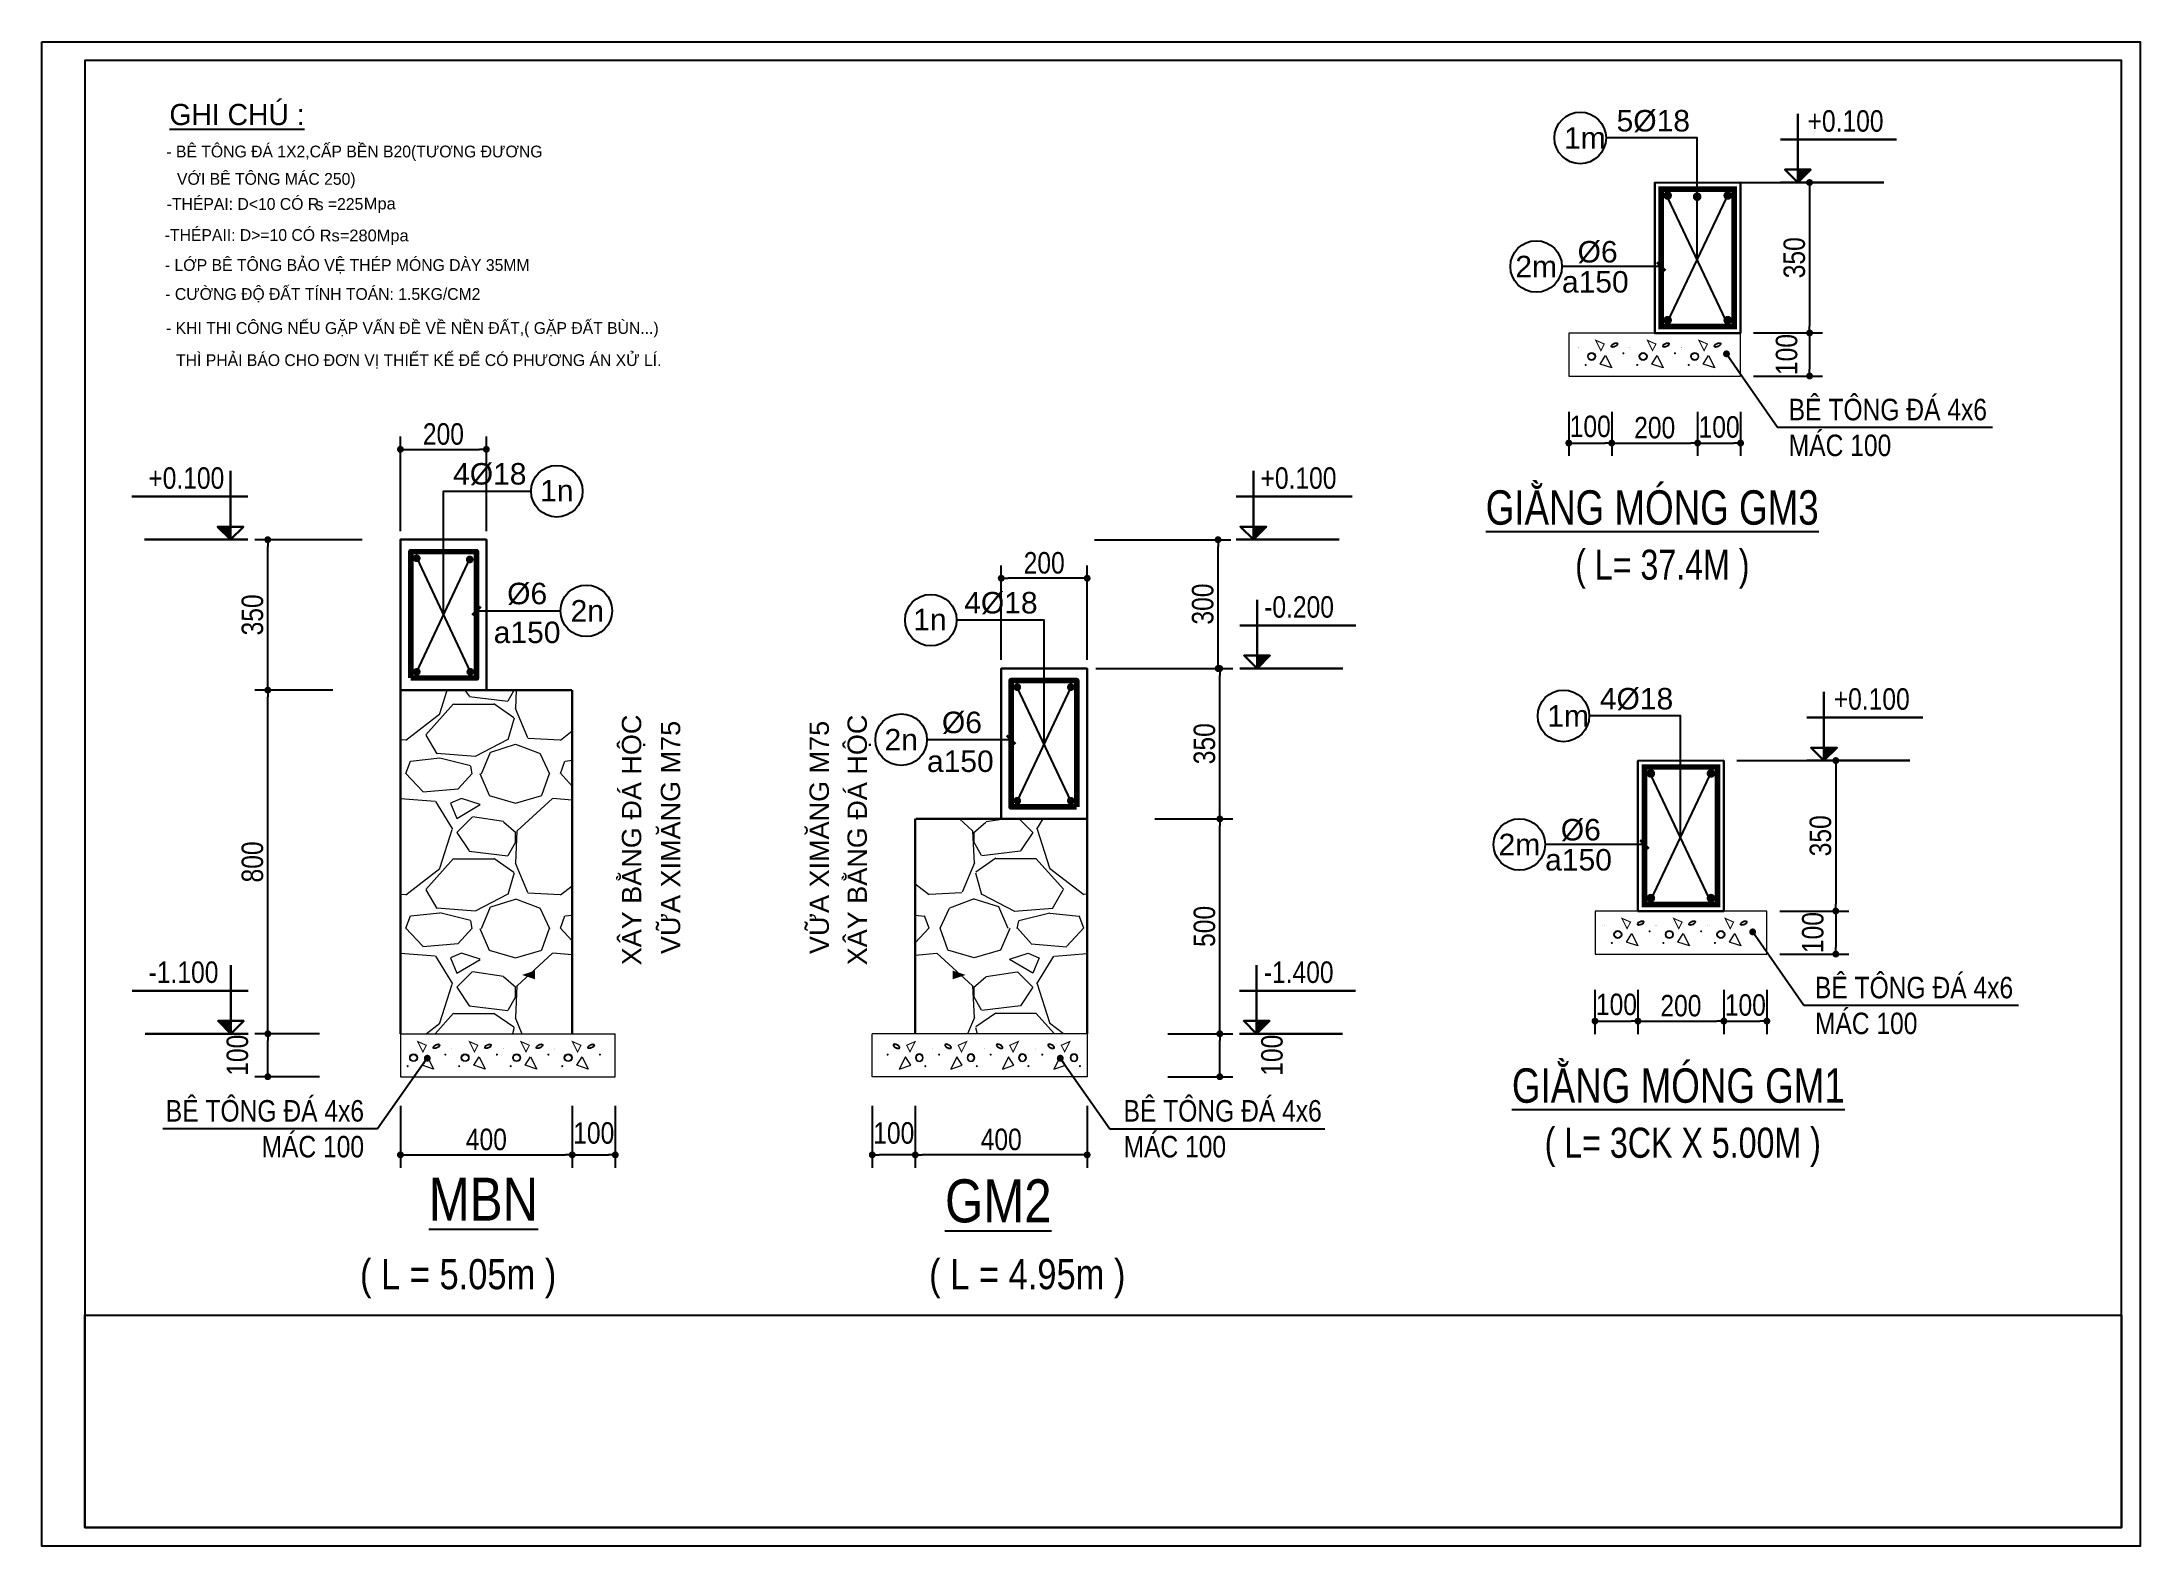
# Model space of a CAD drawing. Header units: millimetres. Extents: x -559287 to -299624, y 2351330 to 2655682.
# Drawn here: x -434027 to -409606, y 2588499 to 2605997 of the extents above; entities that cross this region are included whole.
import ezdxf
from ezdxf.enums import TextEntityAlignment as Align

# ---------------------------------------------------------------- set-up
doc = ezdxf.new("R2010")
doc.units = ezdxf.units.MM
doc.header["$LTSCALE"] = 10
doc.layers.get('0').update_dxf_attribs({"lineweight": 20})
doc.layers.get('Defpoints').update_dxf_attribs({"lineweight": 20})
for name, color, linetype in [('DIMKT', 8, 'Continuous'), ('thep', 6, 'Continuous'), ('ththep', 3, 'Continuous')]:
    doc.layers.add(name, color=color, linetype=linetype)
for name, color, linetype, lineweight in [('Hatch', 137, 'Continuous', 5), ('Text', 54, 'Continuous', 25), ('Tuong', 1, 'Continuous', 30)]:
    doc.layers.add(name, color=color, linetype=linetype, lineweight=lineweight)
doc.styles.add('CVN', font='VHELVCN.TTF', dxfattribs={"height": 240})
doc.styles.add('PHISWISTHBT', font='swissl.ttf', dxfattribs={"height": 250})
doc.styles.add('TEXTTHEP', font='swissl.ttf', dxfattribs={"height": 250})
doc.styles.add('VAH', font='VHAVAN.TTF', dxfattribs={"height": 250})
doc.styles.add('vnAvantH', font='VHAVAN.TTF', dxfattribs={"height": 300})
doc.styles.add('VNGL250', font='VHELVCN.TTF', dxfattribs={"height": 250})
doc.styles.add('VNI-HELVE', font='VHELVEN.TTF', dxfattribs={"height": 250})
doc.styles.add('VNI-HELVEC250', font='VHELVCN.TTF', dxfattribs={"height": 250})
doc.dimstyles.new('TL1-20', dxfattribs={"dimscale": 0, "dimtxt": 220, "dimasz": 80, "dimexe": 150, "dimexo": 100, "dimgap": 50, "dimtad": 1, "dimdec": 0, "dimlfac": 0.2, "dimdsep": 46, "dimtxsty": 'VNI-HELVEC250', "dimblk": 'DOT', "dimcen": 2.5, "dimdle": 300, "dimclrd": 8, "dimclre": 8, "dimclrt": 87, "dimadec": 0, "dimazin": 0, "dimtfac": 1, "dimtdec": 0, "dimtmove": 2, "dimatfit": 3, "dimldrblk": 'DOT', "dimfxl": 0, "dimtolj": 1, "dimtzin": 0, "dimarcsym": 0})
doc.dimstyles.new('TL20', dxfattribs={"dimtxt": 250, "dimasz": 80, "dimexe": 150, "dimexo": 150, "dimgap": 50, "dimtad": 1, "dimdec": 0, "dimlfac": 0.2, "dimdsep": 46, "dimtxsty": 'VNI-HELVEC250', "dimblk1": 'DOT', "dimblk2": 'DOT', "dimsah": 1, "dimcen": 150, "dimclrd": 157, "dimclre": 157, "dimclrt": 71, "dimadec": 0, "dimazin": 0, "dimtfac": 1, "dimtdec": 0, "dimtmove": 2, "dimatfit": 3, "dimldrblk": 'DOT', "dimfxl": 0, "dimtolj": 1, "dimtzin": 13, "dimarcsym": 0})
doc.dimstyles.new('TL25', dxfattribs={"dimtxt": 200, "dimasz": 80, "dimexe": 150, "dimexo": 0, "dimgap": 50, "dimtad": 1, "dimdec": 0, "dimlfac": 0.25, "dimdsep": 46, "dimtxsty": 'VNI-HELVEC250', "dimblk": 'DOT', "dimcen": 200, "dimclrd": 157, "dimclre": 157, "dimclrt": 71, "dimadec": 0, "dimazin": 0, "dimtfac": 1, "dimtdec": 0, "dimtmove": 2, "dimatfit": 3, "dimldrblk": 'DOT', "dimfxl": 0, "dimtolj": 1, "dimtzin": 13, "dimarcsym": 0})

msp = doc.modelspace()

# ---------------------------------------------------------------- texts
at = {"layer": 'Text'}
for s, height, style, p in [('%%uGHI CHó :', 246.24, 'vnAvantH', (-432542.7, 2605030.3, 38136.3)), ('- B£ T¤NG §¸ 1x2,cÊp bÒn b20(T¦¥NG §¦¥NG', 136.844, 'vnAvantH', (-432578.6, 2604654.6, 38136.3)), ('VíI B£ T¤NG M¸C 250)', 136.844, 'vnAvantH', (-432454.9, 2604335.7, 38136.3)), ('-THÐPAI: D<10 Cã R  =225', 136.844, 'vnAvantH', (-432574.6, 2604044.3, 38136.3)), ('-THÐPAII: D>=10 Cã', 136.844, 'vnAvantH', (-432597.5, 2603682.8, 38136.3)), ('- LíP B£ T¤NG B¶O VÖ thÐp MãNG DµY 35MM ', 136.844, 'vnAvantH', (-432595.7, 2603333.6, 38136.3)), ('- C¦êNG §é §ÊT TÝNH TO¸N: 1.5KG/CM2', 136.844, 'vnAvantH', (-432591.3, 2602996.8, 38136.3)), ('- khi thi c«ng nÕu gÆp vÊn ®Ò vÒ nÒn ®Êt,( gÆp ®Êt bïn...) ', 136.844, 'vnAvantH', (-432582.8, 2602601, 38136.3)), ('th× ph¶i b¸o cho ®¬n vÞ thiÕt kÕ ®Ó cã ph\xad¬ng ¸n xö lÝ.', 136.844, 'vnAvantH', (-432465.4, 2602227.3, 38136.3)), ('%%uMBN', 500, 'CVN', (-429524.5, 2592284)), ('%%UGM2', 500, 'CVN', (-423515.8, 2592264.7)), ('( L = 5.05m )', 350, 'CVN', (-430324.3, 2591487)), ('( L = 4.95m )', 350, 'CVN', (-423699.8, 2591487))]:
    msp.add_text(s, height=height, dxfattribs=dict(at, style=style)).set_placement(p)
for s, height, style, p in [('5%%C18', 250, 'PHISWISTHBT', (-415698.3, 2604881)), ('s', 136.8, 'TEXTTHEP', (-430844.3, 2603998.2, 38136.3)), ('%%c6', 250, 'PHISWISTHBT', (-416152.2, 2603356.8)), ('4%%C18', 250, 'PHISWISTHBT', (-429241.4, 2600773.2, 38136.3)), ('%%c6', 250, 'PHISWISTHBT', (-428611.6, 2599380.8)), ('4%%C18', 250, 'PHISWISTHBT', (-423292.1, 2599273.7, 38136.3)), ('4%%c18', 250, 'PHISWISTHBT', (-415893.6, 2598157)), ('%%c6', 250, 'PHISWISTHBT', (-423551.3, 2597881.3)), ('%%c6', 250, 'PHISWISTHBT', (-416347.5, 2596632.9))]:
    msp.add_text(s, height=height, dxfattribs=dict(at, style=style)).set_placement(p, align=Align.BOTTOM_LEFT)
at = {"layer": 'Text', "style": 'PHISWISTHBT'}
for s, p in [('1m', (-416067.4, 2604881)), ('2m', (-416634.4, 2603384.8)), ('1n', (-428034.2, 2600777.5, 38136.3)), ('2n', (-427678.9, 2599379.5)), ('1n', (-423690.7, 2599278, 38136.3)), ('1m', (-416262.7, 2598157)), ('2n', (-424025.2, 2597880.1)), ('2m', (-416829.6, 2596660.8))]:
    msp.add_text(s, height=250, dxfattribs=at).set_placement(p, align=Align.MIDDLE_CENTER)
at = {"layer": 'Text'}
for s, height, style, p in [('Mpa', 136.8, 'TEXTTHEP', (-430094.4, 2604008.3, 38136.3)), ('Rs=280Mpa', 136.8, 'TEXTTHEP', (-430276.1, 2603636.5, 38136.3)), ('a150', 250, 'PHISWISTHBT', (-415946.3, 2603006.8)), ('a150', 250, 'PHISWISTHBT', (-428379.7, 2598928.9)), ('a150', 250, 'PHISWISTHBT', (-423337.2, 2597429.4)), ('a150', 250, 'PHISWISTHBT', (-416141.6, 2596282.9))]:
    msp.add_text(s, height=height, dxfattribs=dict(at, style=style)).set_placement(p, align=Align.BOTTOM_CENTER)
at = {"layer": 'Text', "ltscale": 15, "style": 'VAH', "width": 0.8}
for s, height, p in [('%%UGI»NG MãNG GM3', 400, (-417221.5, 2600381.3)), ('( L= 37.4M )', 350, (-416180.6, 2599740.8)), ('%%uGI»NG MãNG GM1', 400, (-416916.8, 2593656.4)), ('( L= 3CK X 5.00M )', 350, (-416535.8, 2593016))]:
    msp.add_text(s, height=height, dxfattribs=at).set_placement(p)
at = {"layer": 'Text', "style": 'VNI-HELVE'}
for s, p in [('XAÂY BAÈNG ÑAÙ HOÄC ', (-427051.4, 2595255.3)), ('XAÂY BAÈNG ÑAÙ HOÄC ', (-424424.9, 2595255.3)), ('VÖÕA XIMAÊNG M75', (-426597.9, 2595385.9)), ('VÖÕA XIMAÊNG M75', (-424867.2, 2595385.9))]:
    msp.add_text(s, height=225, rotation=90, dxfattribs=at).set_placement(p)
at = {"layer": 'Text', "linetype": 'Continuous', "ltscale": 20, "char_height": 250, "style": 'VNI-HELVEC250'}
for insert, attachment_point in [((-413694.9, 2601175.7), 7), ((-413390.2, 2594450.9), 7), ((-430277.6, 2593016.7), 9), ((-421437.6, 2593016.7), 7)]:
    msp.add_mtext('BEÂ TOÂNG ÑAÙ 4x6\\PMAÙC 100', dxfattribs=dict(at, insert=insert, attachment_point=attachment_point))

# ---------------------------------------------------------------- blocks, each defined once
blk = doc.blocks.new('BT')
for p, q in [((262, 50), (324, 149)), ((396, 5), (262, 50)), ((324, 149), (396, 5))]:
    blk.add_line(p, q)
for points, const_width in [([(5, 241, 1), (8, 241, 1)], 3.75), ([(87, 40, 1), (99, 40, 1)], 12), ([(340, 103, 1), (344, 103, 1)], 4.5), ([(526, 175, 1), (538, 175, 1)], 12)]:
    blk.add_lwpolyline(points, format="xyb", close=True, dxfattribs=dict(const_width=const_width))
at = {"const_width": 12}
blk.add_lwpolyline([(310, 283), (211, 326), (271, 206)], close=True, dxfattribs=at)
for radius in [45.2, 38.5]:
    blk.add_circle((162, 138), radius)
blk.add_ellipse((428, 271), major_axis=(-37.3, -20.2), ratio=0.497787)
blk.add_open_spline([(396, 254), (396, 253), (396, 253), (397, 252), (397, 252), (398, 251), (399, 251), (400, 250), (401, 250), (403, 250), (405, 249), (409, 249), (411, 250), (415, 250), (417, 251), (422, 252), (425, 253), (431, 255), (434, 257), (441, 261), (444, 263), (450, 268), (452, 270), (456, 274), (457, 276), (459, 280), (459, 281), (460, 283), (460, 284), (460, 286), (460, 286), (460, 288), (460, 288), (459, 289), (459, 289), (458, 290), (458, 290), (456, 291), (455, 291), (453, 292), (452, 292), (449, 292), (448, 292), (444, 292), (441, 292), (435, 290), (432, 289), (426, 287), (423, 286), (417, 283), (415, 281), (409, 277), (407, 275), (403, 271), (401, 269), (398, 265), (397, 264), (396, 261), (395, 259), (395, 257), (395, 257), (395, 255), (395, 255), (395, 254), (395, 254), (396, 254)], degree=3, knots=[0, 0, 0, 0, 0.131907, 0.131907, 0.263815, 0.263815, 0.395722, 0.395722, 0.52763, 0.52763, 0.73326, 0.73326, 0.938891, 0.938891, 1.144522, 1.144522, 1.350153, 1.350153, 1.646415, 1.646415, 1.942677, 1.942677, 2.238939, 2.238939, 2.460524, 2.460524, 2.682109, 2.682109, 2.84127, 2.84127, 3.000431, 3.000431, 3.159592, 3.159592, 3.318753, 3.318753, 3.477915, 3.477915, 3.637076, 3.637076, 3.796237, 3.796237, 3.955398, 3.955398, 4.208709, 4.208709, 4.462021, 4.462021, 4.715332, 4.715332, 4.968644, 4.968644, 5.221955, 5.221955, 5.475266, 5.475266, 5.685507, 5.685507, 5.895747, 5.895747, 6.046537, 6.046537, 6.197327, 6.197327, 6.283185, 6.283185, 6.283185, 6.283185])
blk = doc.blocks.new('COTE')
blk.add_hatch(color=256).paths.add_polyline_path([(150, 150), (0, 150), (0, 0)])
for points in [[(0, 0), (150, 150), (-150, 150), (0, 0), (0, 800)], [(-200, 500), (1150, 500)], [(-200, 0), (1000, 0)]]:
    blk.add_lwpolyline(points)
at = {"layer": 'Text', "style": 'VNGL250'}
blk.add_attdef('COT', (114, 592), '', height=250, dxfattribs=at)
blk = doc.blocks.new('_DOT')
at = {"color": 0, "linetype": 'ByBlock'}
blk.add_line((-0.5, 0), (-1, 0), dxfattribs=at)
at = {"color": 0, "linetype": 'ByBlock', "const_width": 0.5}
blk.add_lwpolyline([(-0.25, 0, 1), (0.25, 0, 1)], format="xyb", close=True, dxfattribs=at)
blk = doc.blocks.new('*D618')
at = {"layer": 'Defpoints', "color": 0, "ltscale": 0.15, "transparency": 16777216}
for p in [(-429854, 2593719, -38136), (-427854, 2593719, -38136), (-427854, 2593050)]:
    blk.add_point(p, dxfattribs=at)
at = {"layer": 'DIMKT', "color": 8, "lineweight": -2, "ltscale": 0.15, "transparency": 16777216}
for p, q in [((-429854, 2593619), (-429854, 2592900)), ((-427854, 2593619), (-427854, 2592900)), ((-429774, 2593050), (-427934, 2593050))]:
    blk.add_line(p, q, dxfattribs=at)
at = {"layer": 'DIMKT', "color": 8, "lineweight": -2, "ltscale": 0.15, "transparency": 16777216, "xscale": 80, "yscale": 80, "zscale": 80, "rotation": 180}
blk.add_blockref('_DOT', (-429854, 2593050), dxfattribs=at)
at = {"layer": 'DIMKT', "color": 8, "lineweight": -2, "ltscale": 0.15, "transparency": 16777216, "xscale": 80, "yscale": 80, "zscale": 80}
blk.add_blockref('_DOT', (-427854, 2593050), dxfattribs=at)
at = {"layer": 'DIMKT', "color": 87, "ltscale": 0.15, "transparency": 16777216, "insert": (-428854, 2593228), "char_height": 250, "attachment_point": 5, "style": 'VNI-HELVEC250'}
blk.add_mtext('\\A1;400', dxfattribs=at)
blk = doc.blocks.new('*D619')
at = {"layer": 'Defpoints', "color": 0, "ltscale": 0.15, "transparency": 16777216}
for p in [(-427854, 2593719, -38136), (-427353, 2593719, -38136), (-427353, 2593050)]:
    blk.add_point(p, dxfattribs=at)
at = {"layer": 'DIMKT', "color": 8, "lineweight": -2, "ltscale": 0.15, "transparency": 16777216}
for p, q in [((-427854, 2593619), (-427854, 2592900)), ((-427353, 2593619), (-427353, 2592900)), ((-427774, 2593050), (-427433, 2593050))]:
    blk.add_line(p, q, dxfattribs=at)
at = {"layer": 'DIMKT', "color": 8, "lineweight": -2, "ltscale": 0.15, "transparency": 16777216, "xscale": 80, "yscale": 80, "zscale": 80, "rotation": 180}
blk.add_blockref('_DOT', (-427854, 2593050), dxfattribs=at)
at = {"layer": 'DIMKT', "color": 8, "lineweight": -2, "ltscale": 0.15, "transparency": 16777216, "xscale": 80, "yscale": 80, "zscale": 80}
blk.add_blockref('_DOT', (-427353, 2593050), dxfattribs=at)
at = {"layer": 'DIMKT', "color": 87, "ltscale": 0.15, "transparency": 16777216, "insert": (-427604, 2593303), "char_height": 250, "attachment_point": 5, "style": 'VNI-HELVEC250'}
blk.add_mtext('\\A1;100', dxfattribs=at)
blk = doc.blocks.new('*D620')
at = {"layer": 'Defpoints', "color": 0, "ltscale": 0.15, "transparency": 16777216}
for p in [(-431398, 2594459), (-430695, 2594459, -38136), (-430695, 2593959, -38136)]:
    blk.add_point(p, dxfattribs=at)
at = {"layer": 'DIMKT', "color": 8, "lineweight": -2, "ltscale": 0.15, "transparency": 16777216}
for p, q in [((-430795, 2594459), (-431548, 2594459)), ((-431398, 2594039), (-431398, 2594379)), ((-430795, 2593959), (-431548, 2593959))]:
    blk.add_line(p, q, dxfattribs=at)
at = {"layer": 'DIMKT', "color": 8, "lineweight": -2, "ltscale": 0.15, "transparency": 16777216, "xscale": 80, "yscale": 80, "zscale": 80}
for p, rotation in [((-431398, 2594459), 90), ((-431398, 2593959), 270)]:
    blk.add_blockref('_DOT', p, dxfattribs=dict(at, rotation=rotation))
at = {"layer": 'DIMKT', "color": 87, "ltscale": 0.15, "transparency": 16777216, "insert": (-431751, 2594209), "char_height": 250, "attachment_point": 5, "rotation": 90, "style": 'VNI-HELVEC250'}
blk.add_mtext('\\A1;100', dxfattribs=at)
blk = doc.blocks.new('*D621')
at = {"layer": 'Defpoints', "color": 0, "ltscale": 0.15, "transparency": 16777216}
for p in [(-431398, 2598457), (-430541, 2598457, -38136), (-430695, 2594459, -38136)]:
    blk.add_point(p, dxfattribs=at)
at = {"layer": 'DIMKT', "color": 8, "lineweight": -2, "ltscale": 0.15, "transparency": 16777216}
for p, q in [((-430641, 2598457), (-431548, 2598457)), ((-431398, 2594539), (-431398, 2598377)), ((-430795, 2594459), (-431548, 2594459))]:
    blk.add_line(p, q, dxfattribs=at)
at = {"layer": 'DIMKT', "color": 8, "lineweight": -2, "ltscale": 0.15, "transparency": 16777216, "xscale": 80, "yscale": 80, "zscale": 80}
for p, rotation in [((-431398, 2598457), 90), ((-431398, 2594459), 270)]:
    blk.add_blockref('_DOT', p, dxfattribs=dict(at, rotation=rotation))
at = {"layer": 'DIMKT', "color": 87, "ltscale": 0.15, "transparency": 16777216, "insert": (-431576, 2596458), "char_height": 250, "attachment_point": 5, "rotation": 90, "style": 'VNI-HELVEC250'}
blk.add_mtext('\\A1;800', dxfattribs=at)
blk = doc.blocks.new('*D622')
at = {"layer": 'Defpoints', "color": 0, "ltscale": 0.15, "transparency": 16777216}
for p in [(-431398, 2600207), (-430201, 2600207, -38136), (-430546, 2598457, -38136)]:
    blk.add_point(p, dxfattribs=at)
at = {"layer": 'DIMKT', "color": 8, "lineweight": -2, "ltscale": 0.15, "transparency": 16777216}
for p, q in [((-430301, 2600207), (-431548, 2600207)), ((-431398, 2598537), (-431398, 2600127)), ((-430646, 2598457), (-431548, 2598457))]:
    blk.add_line(p, q, dxfattribs=at)
at = {"layer": 'DIMKT', "color": 8, "lineweight": -2, "ltscale": 0.15, "transparency": 16777216, "xscale": 80, "yscale": 80, "zscale": 80}
for p, rotation in [((-431398, 2600207), 90), ((-431398, 2598457), 270)]:
    blk.add_blockref('_DOT', p, dxfattribs=dict(at, rotation=rotation))
at = {"layer": 'DIMKT', "color": 87, "ltscale": 0.15, "transparency": 16777216, "insert": (-431576, 2599332), "char_height": 250, "attachment_point": 5, "rotation": 90, "style": 'VNI-HELVEC250'}
blk.add_mtext('\\A1;350', dxfattribs=at)
blk = doc.blocks.new('*D623')
at = {"layer": 'Defpoints', "color": 0, "ltscale": 0.15, "transparency": 16777216}
for p in [(-428854, 2601258), (-429854, 2600207, -38136), (-428854, 2600207, -38136)]:
    blk.add_point(p, dxfattribs=at)
at = {"layer": 'DIMKT', "color": 8, "lineweight": -2, "ltscale": 0.15, "transparency": 16777216}
for p, q in [((-429854, 2600307), (-429854, 2601408)), ((-428854, 2600307), (-428854, 2601408)), ((-429774, 2601258), (-428934, 2601258))]:
    blk.add_line(p, q, dxfattribs=at)
at = {"layer": 'DIMKT', "color": 8, "lineweight": -2, "ltscale": 0.15, "transparency": 16777216, "xscale": 80, "yscale": 80, "zscale": 80, "rotation": 180}
blk.add_blockref('_DOT', (-429854, 2601258), dxfattribs=at)
at = {"layer": 'DIMKT', "color": 8, "lineweight": -2, "ltscale": 0.15, "transparency": 16777216, "xscale": 80, "yscale": 80, "zscale": 80}
blk.add_blockref('_DOT', (-428854, 2601258), dxfattribs=at)
at = {"layer": 'DIMKT', "color": 87, "ltscale": 0.15, "transparency": 16777216, "insert": (-429354, 2601435), "char_height": 250, "attachment_point": 5, "style": 'VNI-HELVEC250'}
blk.add_mtext('\\A1;200', dxfattribs=at)
blk = doc.blocks.new('*D624')
at = {"layer": 'Defpoints', "color": 0, "ltscale": 1000, "transparency": 16777216}
for p in [(-415450, 2595118), (-414450, 2595118), (-414450, 2594606)]:
    blk.add_point(p, dxfattribs=at)
at = {"layer": 'DIMKT', "color": 157, "lineweight": -2, "ltscale": 1000, "transparency": 16777216}
for p, q in [((-415450, 2594968), (-415450, 2594456)), ((-414450, 2594968), (-414450, 2594456)), ((-415370, 2594606), (-414530, 2594606))]:
    blk.add_line(p, q, dxfattribs=at)
at = {"layer": 'DIMKT', "color": 157, "lineweight": -2, "ltscale": 1000, "transparency": 16777216, "xscale": 80, "yscale": 80, "zscale": 80, "rotation": 180}
blk.add_blockref('_DOT', (-415450, 2594606), dxfattribs=at)
at = {"layer": 'DIMKT', "color": 157, "lineweight": -2, "ltscale": 1000, "transparency": 16777216, "xscale": 80, "yscale": 80, "zscale": 80}
blk.add_blockref('_DOT', (-414450, 2594606), dxfattribs=at)
at = {"layer": 'DIMKT', "color": 71, "ltscale": 1000, "transparency": 16777216, "insert": (-414950, 2594784), "char_height": 250, "attachment_point": 5, "style": 'VNI-HELVEC250'}
blk.add_mtext('\\A1;200', dxfattribs=at)
blk = doc.blocks.new('*D625')
at = {"layer": 'Defpoints', "color": 0, "ltscale": 1000, "transparency": 16777216}
for p in [(-415950, 2595118), (-415450, 2595118), (-415450, 2594606)]:
    blk.add_point(p, dxfattribs=at)
at = {"layer": 'DIMKT', "color": 157, "lineweight": -2, "ltscale": 1000, "transparency": 16777216}
for p, q in [((-415950, 2594968), (-415950, 2594456)), ((-415450, 2594968), (-415450, 2594456)), ((-415870, 2594606), (-415530, 2594606))]:
    blk.add_line(p, q, dxfattribs=at)
at = {"layer": 'DIMKT', "color": 157, "lineweight": -2, "ltscale": 1000, "transparency": 16777216, "xscale": 80, "yscale": 80, "zscale": 80, "rotation": 180}
blk.add_blockref('_DOT', (-415950, 2594606), dxfattribs=at)
at = {"layer": 'DIMKT', "color": 157, "lineweight": -2, "ltscale": 1000, "transparency": 16777216, "xscale": 80, "yscale": 80, "zscale": 80}
blk.add_blockref('_DOT', (-415450, 2594606), dxfattribs=at)
at = {"layer": 'DIMKT', "color": 71, "ltscale": 1000, "transparency": 16777216, "insert": (-415700, 2594799), "char_height": 250, "attachment_point": 5, "style": 'VNI-HELVEC250'}
blk.add_mtext('\\A1;100', dxfattribs=at)
blk = doc.blocks.new('*D626')
at = {"layer": 'Defpoints', "color": 0, "ltscale": 1000, "transparency": 16777216}
for p in [(-414450, 2597637), (-413950, 2595887), (-413147, 2595887)]:
    blk.add_point(p, dxfattribs=at)
at = {"layer": 'DIMKT', "color": 157, "lineweight": -2, "ltscale": 1000, "transparency": 16777216}
for p, q in [((-414300, 2597637), (-412997, 2597637)), ((-413147, 2597557), (-413147, 2595967)), ((-413800, 2595887), (-412997, 2595887))]:
    blk.add_line(p, q, dxfattribs=at)
at = {"layer": 'DIMKT', "color": 157, "lineweight": -2, "ltscale": 1000, "transparency": 16777216, "xscale": 80, "yscale": 80, "zscale": 80}
for p, rotation in [((-413147, 2597637), 90), ((-413147, 2595887), 270)]:
    blk.add_blockref('_DOT', p, dxfattribs=dict(at, rotation=rotation))
at = {"layer": 'DIMKT', "color": 71, "ltscale": 1000, "transparency": 16777216, "insert": (-413325, 2596762), "char_height": 250, "attachment_point": 5, "rotation": 90, "style": 'VNI-HELVEC250'}
blk.add_mtext('\\A1;350', dxfattribs=at)
blk = doc.blocks.new('*D627')
at = {"layer": 'Defpoints', "color": 0, "ltscale": 1000, "transparency": 16777216}
for p in [(-414450, 2595118), (-413950, 2595118), (-413950, 2594606)]:
    blk.add_point(p, dxfattribs=at)
at = {"layer": 'DIMKT', "color": 157, "lineweight": -2, "ltscale": 1000, "transparency": 16777216}
for p, q in [((-414450, 2594968), (-414450, 2594456)), ((-413950, 2594968), (-413950, 2594456)), ((-414370, 2594606), (-414030, 2594606))]:
    blk.add_line(p, q, dxfattribs=at)
at = {"layer": 'DIMKT', "color": 157, "lineweight": -2, "ltscale": 1000, "transparency": 16777216, "xscale": 80, "yscale": 80, "zscale": 80, "rotation": 180}
blk.add_blockref('_DOT', (-414450, 2594606), dxfattribs=at)
at = {"layer": 'DIMKT', "color": 157, "lineweight": -2, "ltscale": 1000, "transparency": 16777216, "xscale": 80, "yscale": 80, "zscale": 80}
blk.add_blockref('_DOT', (-413950, 2594606), dxfattribs=at)
at = {"layer": 'DIMKT', "color": 71, "ltscale": 1000, "transparency": 16777216, "insert": (-414200, 2594792), "char_height": 250, "attachment_point": 5, "style": 'VNI-HELVEC250'}
blk.add_mtext('\\A1;100', dxfattribs=at)
blk = doc.blocks.new('*D628')
at = {"layer": 'Defpoints', "color": 0, "ltscale": 1000, "transparency": 16777216}
for p in [(-413950, 2595887), (-413950, 2595386), (-413147, 2595386)]:
    blk.add_point(p, dxfattribs=at)
at = {"layer": 'DIMKT', "color": 157, "lineweight": -2, "ltscale": 1000, "transparency": 16777216}
for p, q in [((-413800, 2595887), (-412997, 2595887)), ((-413147, 2595807), (-413147, 2595466)), ((-413800, 2595386), (-412997, 2595386))]:
    blk.add_line(p, q, dxfattribs=at)
at = {"layer": 'DIMKT', "color": 157, "lineweight": -2, "ltscale": 1000, "transparency": 16777216, "xscale": 80, "yscale": 80, "zscale": 80}
for p, rotation in [((-413147, 2595887), 90), ((-413147, 2595386), 270)]:
    blk.add_blockref('_DOT', p, dxfattribs=dict(at, rotation=rotation))
at = {"layer": 'DIMKT', "color": 71, "ltscale": 1000, "transparency": 16777216, "insert": (-413414, 2595636), "char_height": 250, "attachment_point": 5, "rotation": 90, "style": 'VNI-HELVEC250'}
blk.add_mtext('\\A1;100', dxfattribs=at)
blk = doc.blocks.new('*D629')
at = {"layer": 'Defpoints', "color": 0, "ltscale": 1000, "transparency": 16777216}
for p in [(-415755, 2601843), (-414755, 2601843), (-414755, 2601331)]:
    blk.add_point(p, dxfattribs=at)
at = {"layer": 'DIMKT', "color": 157, "lineweight": -2, "ltscale": 1000, "transparency": 16777216}
for p, q in [((-415755, 2601693), (-415755, 2601181)), ((-414755, 2601693), (-414755, 2601181)), ((-415675, 2601331), (-414835, 2601331))]:
    blk.add_line(p, q, dxfattribs=at)
at = {"layer": 'DIMKT', "color": 157, "lineweight": -2, "ltscale": 1000, "transparency": 16777216, "xscale": 80, "yscale": 80, "zscale": 80, "rotation": 180}
blk.add_blockref('_DOT', (-415755, 2601331), dxfattribs=at)
at = {"layer": 'DIMKT', "color": 157, "lineweight": -2, "ltscale": 1000, "transparency": 16777216, "xscale": 80, "yscale": 80, "zscale": 80}
blk.add_blockref('_DOT', (-414755, 2601331), dxfattribs=at)
at = {"layer": 'DIMKT', "color": 71, "ltscale": 1000, "transparency": 16777216, "insert": (-415255, 2601509), "char_height": 250, "attachment_point": 5, "style": 'VNI-HELVEC250'}
blk.add_mtext('\\A1;200', dxfattribs=at)
blk = doc.blocks.new('*D630')
at = {"layer": 'Defpoints', "color": 0, "ltscale": 1000, "transparency": 16777216}
for p in [(-416255, 2601843), (-415755, 2601843), (-415755, 2601331)]:
    blk.add_point(p, dxfattribs=at)
at = {"layer": 'DIMKT', "color": 157, "lineweight": -2, "ltscale": 1000, "transparency": 16777216}
for p, q in [((-416255, 2601693), (-416255, 2601181)), ((-415755, 2601693), (-415755, 2601181)), ((-416175, 2601331), (-415835, 2601331))]:
    blk.add_line(p, q, dxfattribs=at)
at = {"layer": 'DIMKT', "color": 157, "lineweight": -2, "ltscale": 1000, "transparency": 16777216, "xscale": 80, "yscale": 80, "zscale": 80, "rotation": 180}
blk.add_blockref('_DOT', (-416255, 2601331), dxfattribs=at)
at = {"layer": 'DIMKT', "color": 157, "lineweight": -2, "ltscale": 1000, "transparency": 16777216, "xscale": 80, "yscale": 80, "zscale": 80}
blk.add_blockref('_DOT', (-415755, 2601331), dxfattribs=at)
at = {"layer": 'DIMKT', "color": 71, "ltscale": 1000, "transparency": 16777216, "insert": (-416005, 2601524), "char_height": 250, "attachment_point": 5, "style": 'VNI-HELVEC250'}
blk.add_mtext('\\A1;100', dxfattribs=at)
blk = doc.blocks.new('*D631')
at = {"layer": 'Defpoints', "color": 0, "ltscale": 1000, "transparency": 16777216}
for p in [(-414755, 2604362), (-414255, 2602612), (-413452, 2602612)]:
    blk.add_point(p, dxfattribs=at)
at = {"layer": 'DIMKT', "color": 157, "lineweight": -2, "ltscale": 1000, "transparency": 16777216}
for p, q in [((-414605, 2604362), (-413302, 2604362)), ((-413452, 2604282), (-413452, 2602692)), ((-414105, 2602612), (-413302, 2602612))]:
    blk.add_line(p, q, dxfattribs=at)
at = {"layer": 'DIMKT', "color": 157, "lineweight": -2, "ltscale": 1000, "transparency": 16777216, "xscale": 80, "yscale": 80, "zscale": 80}
for p, rotation in [((-413452, 2604362), 90), ((-413452, 2602612), 270)]:
    blk.add_blockref('_DOT', p, dxfattribs=dict(at, rotation=rotation))
at = {"layer": 'DIMKT', "color": 71, "ltscale": 1000, "transparency": 16777216, "insert": (-413629, 2603487), "char_height": 250, "attachment_point": 5, "rotation": 90, "style": 'VNI-HELVEC250'}
blk.add_mtext('\\A1;350', dxfattribs=at)
blk = doc.blocks.new('*D632')
at = {"layer": 'Defpoints', "color": 0, "ltscale": 1000, "transparency": 16777216}
for p in [(-414755, 2601843), (-414255, 2601843), (-414255, 2601331)]:
    blk.add_point(p, dxfattribs=at)
at = {"layer": 'DIMKT', "color": 157, "lineweight": -2, "ltscale": 1000, "transparency": 16777216}
for p, q in [((-414755, 2601693), (-414755, 2601181)), ((-414255, 2601693), (-414255, 2601181)), ((-414675, 2601331), (-414335, 2601331))]:
    blk.add_line(p, q, dxfattribs=at)
at = {"layer": 'DIMKT', "color": 157, "lineweight": -2, "ltscale": 1000, "transparency": 16777216, "xscale": 80, "yscale": 80, "zscale": 80, "rotation": 180}
blk.add_blockref('_DOT', (-414755, 2601331), dxfattribs=at)
at = {"layer": 'DIMKT', "color": 157, "lineweight": -2, "ltscale": 1000, "transparency": 16777216, "xscale": 80, "yscale": 80, "zscale": 80}
blk.add_blockref('_DOT', (-414255, 2601331), dxfattribs=at)
at = {"layer": 'DIMKT', "color": 71, "ltscale": 1000, "transparency": 16777216, "insert": (-414505, 2601517), "char_height": 250, "attachment_point": 5, "style": 'VNI-HELVEC250'}
blk.add_mtext('\\A1;100', dxfattribs=at)
blk = doc.blocks.new('*D633')
at = {"layer": 'Defpoints', "color": 0, "ltscale": 1000, "transparency": 16777216}
for p in [(-414255, 2602612), (-414255, 2602111), (-413452, 2602111)]:
    blk.add_point(p, dxfattribs=at)
at = {"layer": 'DIMKT', "color": 157, "lineweight": -2, "ltscale": 1000, "transparency": 16777216}
for p, q in [((-414105, 2602612), (-413302, 2602612)), ((-413452, 2602532), (-413452, 2602191)), ((-414105, 2602111), (-413302, 2602111))]:
    blk.add_line(p, q, dxfattribs=at)
at = {"layer": 'DIMKT', "color": 157, "lineweight": -2, "ltscale": 1000, "transparency": 16777216, "xscale": 80, "yscale": 80, "zscale": 80}
for p, rotation in [((-413452, 2602612), 90), ((-413452, 2602111), 270)]:
    blk.add_blockref('_DOT', p, dxfattribs=dict(at, rotation=rotation))
at = {"layer": 'DIMKT', "color": 71, "ltscale": 1000, "transparency": 16777216, "insert": (-413719, 2602361), "char_height": 250, "attachment_point": 5, "rotation": 90, "style": 'VNI-HELVEC250'}
blk.add_mtext('\\A1;100', dxfattribs=at)
blk = doc.blocks.new('*D814')
at = {"layer": 'Defpoints', "color": 0, "ltscale": 0.15, "transparency": 16777216}
for p in [(-424362, 2593719, -38136), (-423861, 2593719, -38136), (-424362, 2593050)]:
    blk.add_point(p, dxfattribs=at)
at = {"layer": 'DIMKT', "color": 8, "lineweight": -2, "ltscale": 0.15, "transparency": 16777216}
for p, q in [((-424362, 2593619), (-424362, 2592900)), ((-423861, 2593619), (-423861, 2592900)), ((-423941, 2593050), (-424282, 2593050))]:
    blk.add_line(p, q, dxfattribs=at)
at = {"layer": 'DIMKT', "color": 8, "lineweight": -2, "ltscale": 0.15, "transparency": 16777216, "xscale": 80, "yscale": 80, "zscale": 80, "rotation": 180}
blk.add_blockref('_DOT', (-424362, 2593050), dxfattribs=at)
at = {"layer": 'DIMKT', "color": 8, "lineweight": -2, "ltscale": 0.15, "transparency": 16777216, "xscale": 80, "yscale": 80, "zscale": 80}
blk.add_blockref('_DOT', (-423861, 2593050), dxfattribs=at)
at = {"layer": 'DIMKT', "color": 87, "ltscale": 0.15, "transparency": 16777216, "insert": (-424112, 2593303), "char_height": 250, "attachment_point": 5, "style": 'VNI-HELVEC250'}
blk.add_mtext('\\A1;100', dxfattribs=at)
blk = doc.blocks.new('*D816')
at = {"layer": 'Defpoints', "color": 0, "ltscale": 0.15, "transparency": 16777216}
for p in [(-421174, 2596958, -38136), (-420317, 2596958), (-421020, 2594459, -38136)]:
    blk.add_point(p, dxfattribs=at)
at = {"layer": 'DIMKT', "color": 8, "lineweight": -2, "ltscale": 0.15, "transparency": 16777216}
for p, q in [((-421074, 2596958), (-420167, 2596958)), ((-420317, 2594539), (-420317, 2596878)), ((-420920, 2594459), (-420167, 2594459))]:
    blk.add_line(p, q, dxfattribs=at)
at = {"layer": 'DIMKT', "color": 8, "lineweight": -2, "ltscale": 0.15, "transparency": 16777216, "xscale": 80, "yscale": 80, "zscale": 80}
for p, rotation in [((-420317, 2596958), 90), ((-420317, 2594459), 270)]:
    blk.add_blockref('_DOT', p, dxfattribs=dict(at, rotation=rotation))
at = {"layer": 'DIMKT', "color": 87, "ltscale": 0.15, "transparency": 16777216, "insert": (-420495, 2595708), "char_height": 250, "attachment_point": 5, "rotation": 90, "style": 'VNI-HELVEC250'}
blk.add_mtext('\\A1;500', dxfattribs=at)
blk = doc.blocks.new('*D813')
at = {"layer": 'Defpoints', "color": 0, "ltscale": 0.15, "transparency": 16777216}
for p in [(-423861, 2593719, -38136), (-421861, 2593719, -38136), (-423861, 2593050)]:
    blk.add_point(p, dxfattribs=at)
at = {"layer": 'DIMKT', "color": 8, "lineweight": -2, "ltscale": 0.15, "transparency": 16777216}
for p, q in [((-423861, 2593619), (-423861, 2592900)), ((-421861, 2593619), (-421861, 2592900)), ((-421941, 2593050), (-423781, 2593050))]:
    blk.add_line(p, q, dxfattribs=at)
at = {"layer": 'DIMKT', "color": 8, "lineweight": -2, "ltscale": 0.15, "transparency": 16777216, "xscale": 80, "yscale": 80, "zscale": 80, "rotation": 180}
blk.add_blockref('_DOT', (-423861, 2593050), dxfattribs=at)
at = {"layer": 'DIMKT', "color": 8, "lineweight": -2, "ltscale": 0.15, "transparency": 16777216, "xscale": 80, "yscale": 80, "zscale": 80}
blk.add_blockref('_DOT', (-421861, 2593050), dxfattribs=at)
at = {"layer": 'DIMKT', "color": 87, "ltscale": 0.15, "transparency": 16777216, "insert": (-422861, 2593228), "char_height": 250, "attachment_point": 5, "style": 'VNI-HELVEC250'}
blk.add_mtext('\\A1;400', dxfattribs=at)
blk = doc.blocks.new('*D815')
at = {"layer": 'Defpoints', "color": 0, "ltscale": 0.15, "transparency": 16777216}
for p in [(-421020, 2594459, -38136), (-420317, 2594459), (-421020, 2593959, -38136)]:
    blk.add_point(p, dxfattribs=at)
at = {"layer": 'DIMKT', "color": 8, "lineweight": -2, "ltscale": 0.15, "transparency": 16777216}
for p, q in [((-420920, 2594459), (-420167, 2594459)), ((-420317, 2594039), (-420317, 2594379)), ((-420920, 2593959), (-420167, 2593959))]:
    blk.add_line(p, q, dxfattribs=at)
at = {"layer": 'DIMKT', "color": 8, "lineweight": -2, "ltscale": 0.15, "transparency": 16777216, "xscale": 80, "yscale": 80, "zscale": 80}
for p, rotation in [((-420317, 2594459), 90), ((-420317, 2593959), 270)]:
    blk.add_blockref('_DOT', p, dxfattribs=dict(at, rotation=rotation))
at = {"layer": 'DIMKT', "color": 87, "ltscale": 0.15, "transparency": 16777216, "insert": (-419709, 2594209), "char_height": 250, "attachment_point": 5, "rotation": 90, "style": 'VNI-HELVEC250'}
blk.add_mtext('\\A1;100', dxfattribs=at)
blk = doc.blocks.new('*D817')
at = {"layer": 'Defpoints', "color": 0, "ltscale": 0.15, "transparency": 16777216}
for p in [(-421515, 2598708, -38136), (-420317, 2598708), (-421169, 2596958, -38136)]:
    blk.add_point(p, dxfattribs=at)
at = {"layer": 'DIMKT', "color": 8, "lineweight": -2, "ltscale": 0.15, "transparency": 16777216}
for p, q in [((-421415, 2598708), (-420167, 2598708)), ((-420317, 2597038), (-420317, 2598628)), ((-421069, 2596958), (-420167, 2596958))]:
    blk.add_line(p, q, dxfattribs=at)
at = {"layer": 'DIMKT', "color": 8, "lineweight": -2, "ltscale": 0.15, "transparency": 16777216, "xscale": 80, "yscale": 80, "zscale": 80}
for p, rotation in [((-420317, 2598708), 90), ((-420317, 2596958), 270)]:
    blk.add_blockref('_DOT', p, dxfattribs=dict(at, rotation=rotation))
at = {"layer": 'DIMKT', "color": 87, "ltscale": 0.15, "transparency": 16777216, "insert": (-420495, 2597833), "char_height": 250, "attachment_point": 5, "rotation": 90, "style": 'VNI-HELVEC250'}
blk.add_mtext('\\A1;350', dxfattribs=at)
blk = doc.blocks.new('*D818')
at = {"layer": 'Defpoints', "color": 0, "ltscale": 0.15, "transparency": 16777216}
for p in [(-422861, 2599758), (-422861, 2598708, -38136), (-421861, 2598708, -38136)]:
    blk.add_point(p, dxfattribs=at)
at = {"layer": 'DIMKT', "color": 8, "lineweight": -2, "ltscale": 0.15, "transparency": 16777216}
for p, q in [((-422861, 2598808), (-422861, 2599908)), ((-421861, 2598808), (-421861, 2599908)), ((-421941, 2599758), (-422781, 2599758))]:
    blk.add_line(p, q, dxfattribs=at)
at = {"layer": 'DIMKT', "color": 8, "lineweight": -2, "ltscale": 0.15, "transparency": 16777216, "xscale": 80, "yscale": 80, "zscale": 80, "rotation": 180}
blk.add_blockref('_DOT', (-422861, 2599758), dxfattribs=at)
at = {"layer": 'DIMKT', "color": 8, "lineweight": -2, "ltscale": 0.15, "transparency": 16777216, "xscale": 80, "yscale": 80, "zscale": 80}
blk.add_blockref('_DOT', (-421861, 2599758), dxfattribs=at)
at = {"layer": 'DIMKT', "color": 87, "ltscale": 0.15, "transparency": 16777216, "insert": (-422361, 2599936), "char_height": 250, "attachment_point": 5, "style": 'VNI-HELVEC250'}
blk.add_mtext('\\A1;200', dxfattribs=at)
blk = doc.blocks.new('*D890')
at = {"layer": 'Defpoints', "color": 0, "ltscale": 0.15, "transparency": 16777216}
for p in [(-421877, 2600207), (-420337, 2600207), (-421861, 2598708)]:
    blk.add_point(p, dxfattribs=at)
at = {"layer": 'DIMKT', "color": 8, "lineweight": -2, "ltscale": 0.15, "transparency": 16777216}
for p, q in [((-421777, 2600207), (-420187, 2600207)), ((-420337, 2598788), (-420337, 2600127)), ((-421761, 2598708), (-420187, 2598708))]:
    blk.add_line(p, q, dxfattribs=at)
at = {"layer": 'DIMKT', "color": 8, "lineweight": -2, "ltscale": 0.15, "transparency": 16777216, "xscale": 80, "yscale": 80, "zscale": 80}
for p, rotation in [((-420337, 2600207), 90), ((-420337, 2598708), 270)]:
    blk.add_blockref('_DOT', p, dxfattribs=dict(at, rotation=rotation))
at = {"layer": 'DIMKT', "color": 87, "ltscale": 0.15, "transparency": 16777216, "insert": (-420515, 2599458), "char_height": 250, "attachment_point": 5, "rotation": 90, "style": 'VNI-HELVEC250'}
blk.add_mtext('\\A1;300', dxfattribs=at)

# ---------------------------------------------------------------- dimensions: what is measured, and where the dimension line sits
at = {"layer": 'DIMKT', "ltscale": 1000}
for base, p1, p2, picture, middle in [((-413451.6, 2602611.7), (-414754.5, 2604361.7), (-414254.5, 2602611.7), '*D631', (-413629.3, 2603486.7)), ((-413146.9, 2595886.9), (-414449.8, 2597636.9), (-413949.8, 2595886.9), '*D626', (-413324.5, 2596761.9))]:
    dim = msp.add_linear_dim(base=base, p1=p1, p2=p2, angle=90, dimstyle='TL20', dxfattribs=at)
    dim.commit()
    dim.dimension.update_dxf_attribs({"geometry": picture, "text_midpoint": middle})
for base, p1, p2, picture, middle in [((-413451.6, 2602110.9), (-414254.5, 2602611.7), (-414254.5, 2602110.9), '*D633', (-413718.5, 2602361.3)), ((-413146.9, 2595386), (-413949.8, 2595886.9), (-413949.8, 2595386), '*D628', (-413413.8, 2595636.5))]:
    dim = msp.add_linear_dim(base=base, p1=p1, p2=p2, angle=90, dimstyle='TL20', dxfattribs=at)
    dim.commit()
    dim.dimension.update_dxf_attribs({"geometry": picture, "text_midpoint": middle, "dimtype": 160})
for base, p1, p2, picture, middle in [((-415754.5, 2601331), (-416254.5, 2601842.9), (-415754.5, 2601842.9), '*D630', (-416004.5, 2601524.3)), ((-414254.5, 2601331), (-414754.5, 2601842.9), (-414254.5, 2601842.9), '*D632', (-414504.5, 2601516.6)), ((-415449.8, 2594606.1), (-415949.8, 2595118.1), (-415449.8, 2595118.1), '*D625', (-415699.8, 2594799.5)), ((-413949.8, 2594606.1), (-414449.8, 2595118.1), (-413949.8, 2595118.1), '*D627', (-414199.8, 2594791.7))]:
    dim = msp.add_linear_dim(base=base, p1=p1, p2=p2, dimstyle='TL20', dxfattribs=at)
    dim.commit()
    dim.dimension.update_dxf_attribs({"geometry": picture, "text_midpoint": middle, "dimtype": 160})
for base, p1, p2, picture, middle in [((-414754.5, 2601331), (-415754.5, 2601842.9), (-414754.5, 2601842.9), '*D629', (-415254.5, 2601508.6)), ((-414449.8, 2594606.1), (-415449.8, 2595118.1), (-414449.8, 2595118.1), '*D624', (-414949.8, 2594783.8))]:
    dim = msp.add_linear_dim(base=base, p1=p1, p2=p2, dimstyle='TL20', dxfattribs=at)
    dim.commit()
    dim.dimension.update_dxf_attribs({"geometry": picture, "text_midpoint": middle})
at = {"layer": 'DIMKT', "ltscale": 0.15}
for base, p1, p2, picture, middle in [((-428854.1, 2601257.7, 38136.3), (-429854.1, 2600207.5), (-428854.1, 2600207.5), '*D623', (-429354.1, 2601435.3, 38136.3)), ((-427854.1, 2593050.1, 38136.3), (-429854.1, 2593719.1), (-427854.1, 2593719.1), '*D618', (-428854.1, 2593227.7, 38136.3))]:
    dim = msp.add_linear_dim(base=base, p1=p1, p2=p2, dimstyle='TL1-20', override={"dimscale": 1}, dxfattribs=at)
    dim.commit()
    dim.dimension.update_dxf_attribs({"geometry": picture, "text_midpoint": middle})
for base, p1, p2, angle, picture, middle in [((-431397.8, 2600207.5, 38136.3), (-430546.5, 2598457.5), (-430200.5, 2600207.5), 90, '*D622', (-431575.5, 2599332.5, 38136.3)), ((-422861.1, 2599758.2, 38136.3), (-421861.1, 2598708), (-422861.1, 2598708), 180, '*D818', (-422361.1, 2599935.8, 38136.3)), ((-420337.3, 2600207.5), (-421861.1, 2598708), (-421877.3, 2600207.5), 90, '*D890', (-420515, 2599457.7)), ((-420317.3, 2598708, 38136.3), (-421168.7, 2596958), (-421514.6, 2598708), 90, '*D817', (-420495, 2597833, 38136.3)), ((-431397.8, 2598457.5, 38136.3), (-430694.7, 2594458.6), (-430541.5, 2598457.5), 90, '*D621', (-431575.5, 2596458.1, 38136.3)), ((-420317.3, 2596958, 38136.3), (-421020.5, 2594458.6), (-421173.7, 2596958), 90, '*D816', (-420495, 2595708.3, 38136.3)), ((-431397.8, 2594458.6, 38136.3), (-430694.7, 2593958.6), (-430694.7, 2594458.6), 90, '*D620', (-431750.5, 2594208.6, 38136.3)), ((-420317.3, 2594458.6, 38136.3), (-421020.5, 2593958.6), (-421020.5, 2594458.6), 90, '*D815', (-419709.3, 2594208.6, 38136.3)), ((-423861.1, 2593050.1, 38136.3), (-421861.1, 2593719.1), (-423861.1, 2593719.1), 180, '*D813', (-422861.1, 2593227.7, 38136.3))]:
    dim = msp.add_linear_dim(base=base, p1=p1, p2=p2, angle=angle, dimstyle='TL1-20', override={"dimscale": 1}, dxfattribs=at)
    dim.commit()
    dim.dimension.update_dxf_attribs({"geometry": picture, "text_midpoint": middle})
dim = msp.add_linear_dim(base=(-427353.2, 2593050.1, 38136.3), p1=(-427854.1, 2593719.1), p2=(-427353.2, 2593719.1), dimstyle='TL1-20', override={"dimscale": 1}, dxfattribs=at)
dim.commit()
dim.dimension.update_dxf_attribs({"geometry": '*D619', "text_midpoint": (-427603.6, 2593302.7, 38136.3), "dimtype": 160})
dim = msp.add_linear_dim(base=(-424361.9, 2593050.1, 38136.3), p1=(-423861.1, 2593719.1), p2=(-424361.9, 2593719.1), angle=180, dimstyle='TL1-20', override={"dimscale": 1}, dxfattribs=at)
dim.commit()
dim.dimension.update_dxf_attribs({"geometry": '*D814', "text_midpoint": (-424111.5, 2593302.7, 38136.3), "dimtype": 160})

# ---------------------------------------------------------------- hatches: boundary and pattern name
at = {"layer": 'Hatch'}
h = msp.add_hatch(dxfattribs=at)
h.set_pattern_fill('GRAVEL', color=256, scale=1800, style=0)
h.set_pattern_definition([(228.0128, (-1122029.75, 2437272.71), (-14399.996818, -16200.002415), [242.165, -23974.3584]), (184.9697, (-1122191.75, 2437092.715), (21600.001893, 1799.984353), [415.5624, -41140.665]), (132.5104, (-1122605.75, 2437056.71), (17999.983293, -19800.015613), [293.0184, -29008.8576]), (267.2737, (-1123307.75, 2436606.715), (1799.992832, 36000.000531), [378.4284, -37464.4044]), (292.8337, (-1123325.75, 2436228.715), (-9000.01783, 21599.993541), [371.079, -36736.8714]), (357.2737, (-1123181.75, 2435886.715), (-36000.000531, 1799.992832), [378.4284, -37464.4044]), (37.6942, (-1122803.754, 2435868.715), (-23400.013222, -17999.982729), [500.452, -49544.728]), (72.2553, (-1122407.754, 2436174.715), (12600.019373, 39599.993216), [472.4784, -46775.378]), (121.4296, (-1122263.75, 2436624.715), (-14400.014822, 23399.991066), [379.71, -37591.3314]), (175.2364, (-1122461.75, 2436948.71), (19800.001703, -1799.98476), [433.4976, -21241.3734]), (222.3974, (-1122893.754, 2436984.715), (-21600.013232, -19799.9857476), [560.6064, -55500.075]), (138.8141, (-1121525.75, 2436588.71), (-12600.005304, 10799.995164), [191.342, -18942.919]), (171.4692, (-1121669.75, 2436714.715), (23399.996913, -3600.014238), [364.0266, -36038.72]), (225, (-1122029.8, 2436768.7), (-2e-13, -1800.0006), [254.558, -2291.0256]), (203.1986, (-1122155.75, 2436984.71), (8999.999515, 3600.002385), [137.0844, -13571.307]), (291.8014, (-1122281.75, 2436930.7), (-1799.99984, 5400.00049), [193.8654, -9499.4316]), (30.9638, (-1122209.75, 2436750.7), (5399.99644, 3600.00447), [314.872, -10180.8414]), (161.5651, (-1121939.75, 2436912.7), (3600.0008, -1799.99713), [227.684, -5464.4166]), (16.3895, (-1123325.75, 2436930.71), (18000.003957, 5399.986878), [318.96, -31577.121]), (70.3462, (-1123019.75, 2437020.71), (-7199.991445, -19800.003844), [267.59, -26491.3344]), (293.1986, (-1121939.75, 2437272.71), (-3600.002385, 8999.999515), [274.167, -13434.2244]), (343.6105, (-1121831.75, 2437020.71), (-18000.003957, 5399.986878), [318.96, -31577.121]), (339.444, (-1123325.75, 2435814.71), (-9000.00332, 3599.992794), [307.584, -15071.623]), (294.7751, (-1123037.75, 2435706.71), (-8999.98594, 19800.00616), [257.7204, -25514.3574]), (66.8014, (-1121921.75, 2435472.71), (3600.002385, 8999.999515), [274.167, -13434.2244]), (17.354, (-1121813.75, 2435724.71), (-23400.003634, -7199.990104), [301.736, -29871.763]), (69.444, (-1122803.75, 2435472.71), (-3599.992794, -9000.00332), [153.792, -15225.415]), (101.3099, (-1122029.75, 2435472.7), (-1799.99574, 7200.00135), [91.782, -9086.452]), (165.9638, (-1122047.75, 2435562.7), (5400.00098, -1799.9965), [371.079, -7050.51]), (186.009, (-1122407.75, 2435652.715), (17999.999552, 1799.998771), [343.89, -34045.0614]), (303.6901, (-1122209.75, 2436588.7), (-1800.0024, 3599.9992), [259.5996, -6230.392]), (353.1572, (-1122065.754, 2436372.715), (30599.998858, -3600.014396), [453.229, -44869.6134]), (60.9454, (-1121615.75, 2436318.71), (-7200.00005, -12600.000692), [185.321, -18346.813]), (90, (-1121525.8, 2436480.7), (-1800, 1800), [108, -1692]), (120.2564, (-1122443.75, 2435706.71), (7199.990796, -12600.00442), [250.063, -24756.336]), (48.0128, (-1122569.75, 2435922.71), (14399.996818, 16200.002415), [484.3296, -23732.1936]), (0, (-1122245.8, 2436282.7), (1800, 1800), [468, -1332]), (325.3048, (-1121777.75, 2436282.71), (-17999.989666, 12600.015497), [284.605, -28175.893]), (254.0546, (-1121543.75, 2436120.71), (-1799.9998, -7200.00023), [262.0836, -12842.1144]), (207.646, (-1121615.754, 2435868.715), (-34199.992453, -18000.013884), [426.717, -42245.053]), (175.4261, (-1121993.754, 2435670.715), (-23400.001005, 1799.990642), [451.438, -44692.333])])
h.paths.add_polyline_path([(-429854.1, 2594458.6), (-427854.1, 2594458.6), (-427854.1, 2598457.5), (-429854.1, 2598457.5)])
h = msp.add_hatch(dxfattribs=at)
h.set_pattern_fill('GRAVEL', color=256, scale=1800, style=0)
h.set_pattern_definition([(311.9872, (270314.59, 2437272.71), (14399.996818, -16200.002415), [242.165, -23974.3584]), (355.0303, (270476.59, 2437092.715), (-21600.001893, 1799.984353), [415.5624, -41140.665]), (47.4896, (270890.59, 2437056.71), (-17999.983293, -19800.015613), [293.0184, -29008.8576]), (272.7263, (271592.59, 2436606.715), (-1799.992832, 36000.000531), [378.4284, -37464.4044]), (247.1663, (271610.59, 2436228.715), (9000.01783, 21599.993541), [371.079, -36736.8714]), (182.7263, (271466.59, 2435886.715), (36000.000531, 1799.992832), [378.4284, -37464.4044]), (142.3058, (271088.59, 2435868.715), (23400.013222, -17999.982729), [500.452, -49544.728]), (107.7447, (270692.59, 2436174.715), (-12600.019373, 39599.993216), [472.4784, -46775.378]), (58.5704, (270548.59, 2436624.715), (14400.014822, 23399.991066), [379.71, -37591.3314]), (4.7636, (270746.59, 2436948.71), (-19800.001703, -1799.98476), [433.4976, -21241.3734]), (317.6026, (271178.59, 2436984.715), (21600.013232, -19799.9857476), [560.6064, -55500.075]), (41.1859, (269810.59, 2436588.71), (12600.005304, 10799.995164), [191.342, -18942.919]), (8.5308, (269954.59, 2436714.715), (-23399.996913, -3600.014238), [364.0266, -36038.72]), (315, (270314.6, 2436768.7), (2e-13, -1800.0006), [254.558, -2291.0256]), (336.8014, (270440.59, 2436984.71), (-8999.999515, 3600.002385), [137.0844, -13571.307]), (248.1986, (270566.6, 2436930.7), (1799.99984, 5400.00049), [193.8654, -9499.4316]), (149.0362, (270494.6, 2436750.7), (-5399.99644, 3600.00447), [314.872, -10180.8414]), (18.4349, (270224.6, 2436912.7), (-3600.0008, -1799.99713), [227.684, -5464.4166]), (163.6105, (271610.59, 2436930.71), (-18000.003957, 5399.986878), [318.96, -31577.121]), (109.6538, (271304.59, 2437020.71), (7199.991445, -19800.003844), [267.59, -26491.3344]), (246.8014, (270224.59, 2437272.71), (3600.002385, 8999.999515), [274.167, -13434.2244]), (196.3895, (270116.59, 2437020.71), (18000.003957, 5399.986878), [318.96, -31577.121]), (200.556, (271610.59, 2435814.71), (9000.00332, 3599.992794), [307.584, -15071.623]), (245.2249, (271322.59, 2435706.71), (8999.98594, 19800.00616), [257.7204, -25514.3574]), (113.1986, (270206.59, 2435472.71), (-3600.002385, 8999.999515), [274.167, -13434.2244]), (162.646, (270098.59, 2435724.71), (23400.003634, -7199.990104), [301.736, -29871.763]), (110.556, (271088.59, 2435472.71), (3599.992794, -9000.00332), [153.792, -15225.415]), (78.6901, (270314.6, 2435472.7), (1799.99574, 7200.00135), [91.782, -9086.452]), (14.0362, (270332.6, 2435562.7), (-5400.00098, -1799.9965), [371.079, -7050.51]), (353.991, (270692.59, 2435652.715), (-17999.999552, 1799.998771), [343.89, -34045.0614]), (236.3099, (270494.6, 2436588.7), (1800.0024, 3599.9992), [259.5996, -6230.392]), (186.8428, (270350.59, 2436372.715), (-30599.998858, -3600.014396), [453.229, -44869.6134]), (119.0546, (269900.59, 2436318.71), (7200.00005, -12600.000692), [185.321, -18346.813]), (90, (269810.6, 2436480.7), (1800, 1800), [108, -1692]), (59.7436, (270728.59, 2435706.71), (-7199.990796, -12600.00442), [250.063, -24756.336]), (131.9872, (270854.59, 2435922.71), (-14399.996818, 16200.002415), [484.3296, -23732.1936]), (180, (270530.6, 2436282.7), (-1800, 1800), [468, -1332]), (214.6952, (270062.59, 2436282.71), (17999.989666, 12600.015497), [284.605, -28175.893]), (285.9454, (269828.59, 2436120.71), (1799.9998, -7200.00023), [262.0836, -12842.1144]), (332.354, (269900.59, 2435868.715), (34199.992453, -18000.013884), [426.717, -42245.053]), (4.5739, (270278.59, 2435670.715), (23400.001005, 1799.990642), [451.438, -44692.333])])
h.paths.add_polyline_path([(-423861.1, 2596958), (-423861.1, 2594458.6), (-421861.1, 2594458.6), (-421861.1, 2596958)])

# ---------------------------------------------------------------- linework, layer by layer
for p, q in [((-429854.1, 2594458.6), (-429854.1, 2593958.6)), ((-429854.1, 2594458.6), (-427353.2, 2594458.6)), ((-427353.2, 2593958.6), (-427353.2, 2594458.6)), ((-421861.1, 2594458.6), (-424361.9, 2594458.6)), ((-424361.9, 2593958.6), (-424361.9, 2594458.6)), ((-421861.1, 2594458.6), (-421861.1, 2593958.6)), ((-429854.1, 2593958.6), (-427353.2, 2593958.6)), ((-421861.1, 2593958.6), (-424361.9, 2593958.6))]:
    msp.add_line(p, q, dxfattribs=at)
at = {"layer": 'Hatch', "const_width": 50}
for points in [[(-415104.5, 2604235.9, -1), (-415104.5, 2604185.9, -1)], [(-414760.7, 2604222, -1), (-414760.7, 2604172, -1)], [(-414404.5, 2604235.9, -1), (-414404.5, 2604185.9, -1)], [(-415104.5, 2602785.9, -1), (-415104.5, 2602735.9, -1)], [(-414404.5, 2602785.9, -1), (-414404.5, 2602735.9, -1)], [(-415299.8, 2597511.9, -1), (-415299.8, 2597461.9, -1)], [(-414599.8, 2597511.9, -1), (-414599.8, 2597461.9, -1)], [(-415299.8, 2596061.9, -1), (-415299.8, 2596011.9, -1)], [(-414599.8, 2596061.9, -1), (-414599.8, 2596011.9, -1)]]:
    msp.add_lwpolyline(points, format="xyb", close=True, dxfattribs=at)
at = {"layer": 'Hatch'}
for points in [[(-416254.5, 2602110.9), (-414254.5, 2602110.9), (-414254.5, 2602610.9), (-416254.5, 2602610.9)], [(-415949.8, 2595386), (-413949.8, 2595386), (-413949.8, 2595886), (-415949.8, 2595886)]]:
    msp.add_lwpolyline(points, close=True, dxfattribs=at)
at = {"layer": 'Hatch', "const_width": 45, "elevation": 38136.3}
for points in [[(-429641.8, 2599990.4, -1), (-429686.8, 2599990.4, -1)], [(-429024.8, 2599976.5, -1), (-429069.8, 2599976.5, -1)], [(-429641.8, 2598669.3, 1), (-429686.8, 2598669.3, 1)], [(-429063.2, 2598669.3, -1), (-429018.2, 2598669.3, -1)], [(-422651.9, 2598490.9, -1), (-422696.9, 2598490.9, -1)], [(-422073.4, 2598490.9, 1), (-422028.4, 2598490.9, 1)], [(-422651.9, 2597169.8, 1), (-422696.9, 2597169.8, 1)], [(-422073.4, 2597169.8, -1), (-422028.4, 2597169.8, -1)]]:
    msp.add_lwpolyline(points, format="xyb", close=True, dxfattribs=at)
at = {"layer": 'Hatch'}
for points in [[(-426945.8, 2598508.2, 0, 0, 0), (-426945.8, 2595143.3, 0, 0, 0), (-428439.3, 2595143.3, 0, 100, 0), (-428289.3, 2595143.3, 0, 0, 0)], [(-424769.4, 2597008.7, 0, 0, 0), (-424769.4, 2595143.3, 0, 0, 0), (-423275.9, 2595143.3, 0, 100, 0), (-423425.9, 2595143.3, 0, 0, 0)]]:
    msp.add_lwpolyline(points, format="xyseb", dxfattribs=at)
at = {"layer": 'Text'}
for p, q in [((-415104.5, 2602735.9), (-414416.9, 2604189.2)), ((-415104.5, 2604185.9), (-414429.5, 2602760.9)), ((-429664.3, 2599990.4, 38136.3), (-429040.7, 2598669.3, 38136.3)), ((-429664.3, 2598669.3, 38136.3), (-429040.7, 2599990.4, 38136.3)), ((-422050.9, 2598490.9, 38136.3), (-422674.4, 2597169.8, 38136.3)), ((-422050.9, 2597169.8, 38136.3), (-422674.4, 2598490.9, 38136.3)), ((-415299.8, 2596011.9), (-414612.2, 2597465.2)), ((-415299.8, 2597461.9), (-414624.8, 2596036.9))]:
    msp.add_line(p, q, dxfattribs=at)
for points in [[(-414760.7, 2603460.1), (-414760.7, 2604881), (-415821.7, 2604881)], [(-415179.5, 2603384.8), (-416334.4, 2603384.8)], [(-428969.4, 2599379.5), (-427989.9, 2599379.5)], [(-414956, 2596736.1), (-414956, 2598157), (-416017, 2598157)], [(-422745.8, 2597880.1), (-423725.2, 2597880.1)], [(-415374.8, 2596660.8), (-416529.6, 2596660.8)]]:
    msp.add_lwpolyline(points, dxfattribs=at)
at = {"layer": 'Text', "const_width": 30}
for points in [[(-415229.5, 2603434.8), (-415129.5, 2603334.8)], [(-428919.4, 2599429.5), (-429019.4, 2599329.5)], [(-422795.8, 2597930.1), (-422695.8, 2597830.1)], [(-415424.8, 2596710.8), (-415324.8, 2596610.8)]]:
    msp.add_lwpolyline(points, dxfattribs=at)
at = {"layer": 'Text', "elevation": 38136.3}
for points in [[(-429352.5, 2599329.9), (-429352.5, 2600770.5), (-428334.2, 2600770.5)], [(-422362.7, 2597830.4), (-422362.7, 2599271), (-423381, 2599271)]]:
    msp.add_lwpolyline(points, dxfattribs=at)
at = {"layer": 'Text'}
for centre in [(-416121.7, 2604881), (-416634.4, 2603384.8), (-428034.2, 2600770.5, 38136.3), (-427689.9, 2599379.5), (-423681, 2599271, 38136.3), (-416317, 2598157), (-424025.2, 2597880.1), (-416829.6, 2596660.8)]:
    msp.add_circle(centre, 300, dxfattribs=at)
at = {"layer": 'thep', "const_width": 65}
for points in [[(-414329.5, 2604285.9), (-414329.5, 2602685.9), (-415179.5, 2602685.9), (-415179.5, 2604285.9)], [(-414524.8, 2597561.9), (-414524.8, 2595961.9), (-415374.8, 2595961.9), (-415374.8, 2597561.9)]]:
    msp.add_lwpolyline(points, close=True, dxfattribs=at)
for points in [[(-429733.2, 2598597.5), (-429732.9, 2600066.6, -0.4141522), (-429732.4, 2600067.1), (-428969.5, 2600067.1, -0.4141522), (-428969, 2600066.6), (-428968.8, 2598598, -0.4142749), (-428969.3, 2598597.5), (-429733.2, 2598597.5)], [(-421982, 2597098), (-421982.3, 2598567.1, 0.4141522), (-421982.8, 2598567.6), (-422745.6, 2598567.6, 0.4141522), (-422746.1, 2598567.1), (-422746.4, 2597098.5, 0.4142749), (-422745.9, 2597098), (-421982, 2597098)]]:
    msp.add_lwpolyline(points, format="xyb", dxfattribs=at)
at = {"layer": 'ththep'}
for points in [[(-434026.5, 2605997.1), (-409605.8, 2605997.1), (-409605.8, 2588499.3), (-434026.5, 2588499.3)], [(-433529.3, 2588714.9), (-409821.4, 2588714.9), (-409821.4, 2605781.5), (-433529.3, 2605781.5)], [(-409821.4, 2588714.9), (-433529.3, 2588714.9), (-433529.3, 2591184), (-409821.4, 2591184)]]:
    msp.add_lwpolyline(points, close=True, dxfattribs=at)
at = {"layer": 'Tuong'}
for p, q in [((-429854.1, 2598457.5), (-427859.1, 2598457.5)), ((-429854.1, 2598457.5), (-429854.1, 2594458.6)), ((-427854.1, 2598457.5), (-427854.1, 2594458.6)), ((-423861.1, 2596958), (-423861.1, 2594458.6)), ((-421861.1, 2596958), (-423856.1, 2596958)), ((-421861.1, 2596958), (-421861.1, 2594458.6))]:
    msp.add_line(p, q, dxfattribs=at)
for points in [[(-414254.5, 2604360.9), (-414254.5, 2602610.9), (-415254.5, 2602609.1), (-415254.5, 2604359.1)], [(-429854.1, 2598457.5), (-428854.1, 2598457.5), (-428854.1, 2600207.5), (-429854.1, 2600207.5)], [(-421861.1, 2596958), (-422861.1, 2596958), (-422861.1, 2598708), (-421861.1, 2598708)], [(-414449.8, 2597636.9), (-414449.8, 2595886.9), (-415449.8, 2595885.2), (-415449.8, 2597635.2)]]:
    msp.add_lwpolyline(points, close=True, dxfattribs=at)

# ---------------------------------------------------------------- block references
at = {"layer": 'Hatch', "row_count": 1, "row_spacing": 0, "column_spacing": 600}
for p, column_count in [((-416151.4, 2602200.4), 3), ((-415846.6, 2595475.6), 3), ((-429863.3, 2594041.9), 4)]:
    msp.add_blockref('BT', p, dxfattribs=dict(at, column_count=column_count))
at = {"layer": 'Hatch', "xscale": -1, "row_count": 1, "column_count": 4, "row_spacing": 0, "column_spacing": -600}
msp.add_blockref('BT', (-421851.9, 2594041.9), dxfattribs=at)
at = {"layer": 'Tuong'}
ref = msp.add_blockref('COTE', (-413589.4, 2604361.7), dxfattribs=at)
ref.add_attrib('COT', '+0.100', (-413475.4, 2604953.2), dxfattribs={"layer": 'Text', "height": 250, "style": 'VNI-HELVEC250'})
ref = msp.add_blockref('COTE', (-431831.4, 2600207.5), dxfattribs=dict(at, xscale=-1))
ref.add_attrib('COT', '+0.100', (-432788.7, 2600799), dxfattribs={"layer": 'Text', "height": 250, "style": 'VNI-HELVEC250'})
ref = msp.add_blockref('COTE', (-419926.3, 2600207.5), dxfattribs=at)
ref.add_attrib('COT', '+0.100', (-419842.9, 2600799), dxfattribs={"layer": 'Text', "height": 250, "style": 'VNI-HELVEC250'})
ref = msp.add_blockref('COTE', (-419883.8, 2598708), dxfattribs=at)
ref.add_attrib('COT', '-0.200', (-419800.5, 2599299.5), dxfattribs={"layer": 'Text', "height": 250, "style": 'VNI-HELVEC250'})
ref = msp.add_blockref('COTE', (-413284.6, 2597636.9), dxfattribs=at)
ref.add_attrib('COT', '+0.100', (-413170.6, 2598228.4), dxfattribs={"layer": 'Text', "height": 250, "style": 'VNI-HELVEC250'})
ref = msp.add_blockref('COTE', (-431827, 2594458.6), dxfattribs=dict(at, xscale=-1))
ref.add_attrib('COT', '-1.100', (-432784.3, 2595050.1), dxfattribs={"layer": 'Text', "height": 250, "style": 'VNI-HELVEC250'})
ref = msp.add_blockref('COTE', (-419888.2, 2594458.6), dxfattribs=at)
ref.add_attrib('COT', '-1.400', (-419804.9, 2595050.1), dxfattribs={"layer": 'Text', "height": 250, "style": 'VNI-HELVEC250'})

msp.set_redraw_order([(e.dxf.handle, doc.entitydb.next_handle()) for e in msp.query("TEXT MTEXT ATTDEF DIMENSION ARC_DIMENSION")])  # texts and dimensions are drawn at this point

# ---------------------------------------------------------------- leaders
at = {"layer": 'Hatch', "linetype": 'Continuous', "ltscale": 20, "annotation_type": 0, "has_hookline": 1, "text_width": 2370.7}
for points, hookline_direction in [([(-414419.3, 2602369), (-413824.9, 2601517.3), (-413744.9, 2601517.3)], 0), ([(-414114.5, 2595644.2), (-413520.2, 2594792.5), (-413440.2, 2594792.5)], 0), ([(-429541.3, 2594174.3), (-430119.7, 2593354.6), (-430199.7, 2593354.6)], 1), ([(-422173.9, 2594174.3), (-421595.5, 2593354.6), (-421515.5, 2593354.6)], 0)]:
    msp.add_leader(points, dimstyle='TL25', dxfattribs=dict(at, hookline_direction=hookline_direction))

doc.saveas('drawing.dxf')
